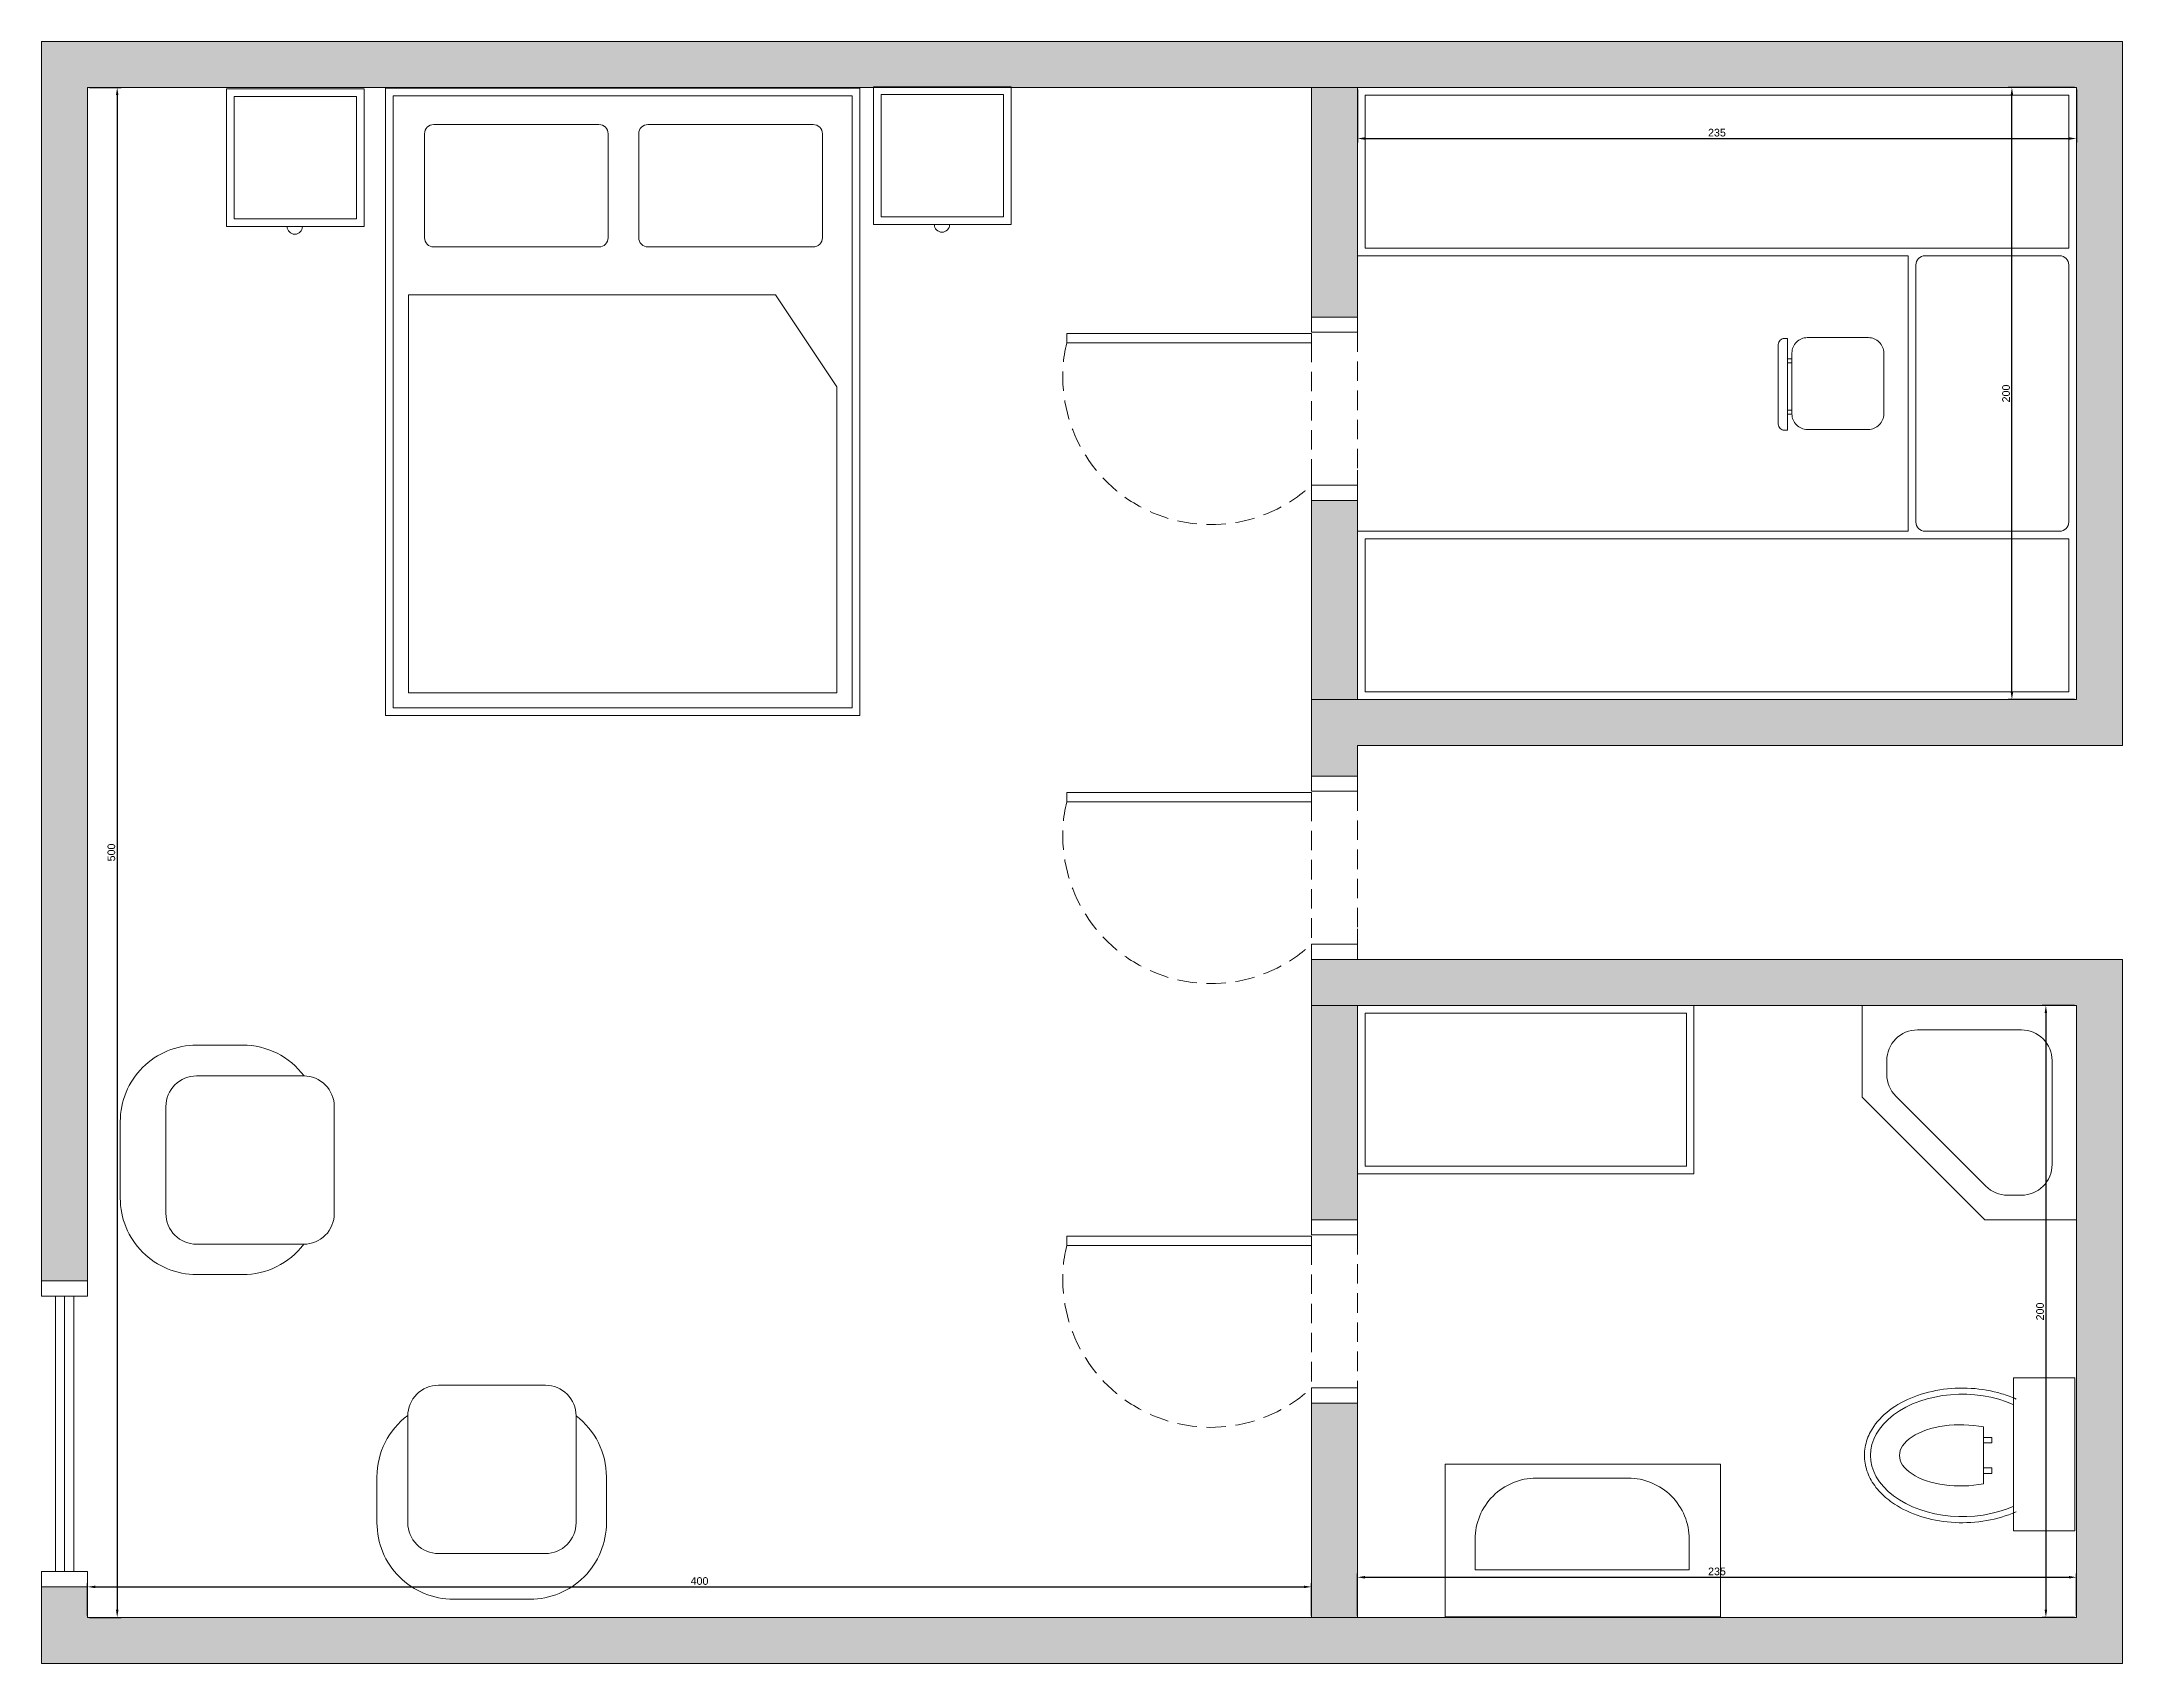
# Model space of a CAD drawing. Header units: centimetres. Extents: x -1214 to 5930, y 2765 to 5950.
# Drawn here: x 4234 to 4914, y 3907 to 4437 of the extents above; entities that cross this region are included whole.
import ezdxf

# ---------------------------------------------------------------- set-up
doc = ezdxf.new("R2010")
doc.units = ezdxf.units.CM
doc.linetypes.add('HIDDEN', pattern=[9.525, 6.35, -3.175])
for name, color, linetype, lineweight in [('duvar', 251, 'Continuous', 20), ('kapı', 1, 'Continuous', 15), ('pencere', 3, 'Continuous', 20), ('tefriş', 4, 'Continuous', 9), ('ölçü', 64, 'Continuous', 20)]:
    doc.layers.add(name, color=color, linetype=linetype, lineweight=lineweight)
doc.styles.get("Standard").update_dxf_attribs({"font": 'arial.ttf'})
doc.dimstyles.new('ISO-25', dxfattribs={"dimtxt": 2.5, "dimasz": 2.5, "dimexe": 1.25, "dimexo": 0.625, "dimtad": 1, "dimtxsty": 'Standard', "dimcen": 2.5, "dimadec": 0, "dimazin": 0, "dimtfac": 1, "dimtmove": 0, "dimatfit": 3, "dimfxl": 1, "dimarcsym": 0})

msp = doc.modelspace()

# ---------------------------------------------------------------- blocks, each defined once
blk = doc.blocks.new('KP_001_Y')
at = {"layer": 'kapı'}
for points in [[(-15, 0), (0, 0), (0, -5), (-15, -5)], [(-15, 0), (0, 0), (0, -5), (-15, -5)], [(-15, -60), (0, -60), (0, -55), (-15, -55)], [(-15, -60), (0, -60), (0, -55), (-15, -55)]]:
    blk.add_lwpolyline(points, close=True, dxfattribs=at)
blk.add_lwpolyline([(-15, -5.4), (-95, -5.4), (-95, -8.4), (-15, -8.4), (-15, -5.4)], dxfattribs=at)
blk.add_lwpolyline([(-15, -5.4), (-95, -5.4), (-95, -8.4), (-15, -8.4), (-15, -5.4)], dxfattribs=at)
at = {"layer": 'kapı', "linetype": 'HIDDEN'}
for points in [[(0, -5), (0, -55)], [(0, -5), (0, -55)], [(-15, -8.4), (-15, -55)], [(-15, -8.4), (-15, -55)]]:
    blk.add_lwpolyline(points, dxfattribs=at)
blk.add_arc((-47.86, -19.44), 48.42, 166.81869, 312.74188, dxfattribs=at)
blk.add_arc((-47.86, -19.44), 48.42, 166.81869, 312.74188, dxfattribs=at)
blk = doc.blocks.new('YT_001_Y')
at = {"layer": 'tefriş'}
for points in [[(-2.5, 2.5), (152.5, 2.5), (152.5, -202.5), (-2.5, -202.5)], [(0, 0), (150, 0), (150, -200), (0, -200)], [(0, -200), (150, -200), (150, 0), (0, 0)], [(5, -65), (125, -65), (145, -95), (145, -195), (5, -195)]]:
    blk.add_lwpolyline(points, close=True, dxfattribs=at)
for points in [[(13.27, -9.34), (67.27, -9.34, -0.414214), (70.27, -12.34), (70.27, -46.34, -0.414214), (67.27, -49.34), (13.27, -49.34, -0.414214), (10.27, -46.34), (10.27, -12.34, -0.414214)], [(83.27, -9.34), (137.27, -9.34, -0.414214), (140.27, -12.34), (140.27, -46.34, -0.414214), (137.27, -49.34), (83.27, -49.34, -0.414214), (80.27, -46.34), (80.27, -12.34, -0.414214)]]:
    blk.add_lwpolyline(points, format="xyb", close=True, dxfattribs=at)
blk = doc.blocks.new('KOM_001_Y')
at = {"layer": 'tefriş'}
for points in [[(0, 0), (45, 0), (45, -45), (0, -45)], [(2.5, -2.5), (42.5, -2.5), (42.5, -42.5), (2.5, -42.5)]]:
    blk.add_lwpolyline(points, close=True, dxfattribs=at)
blk.add_arc((22.35, -45), 2.5, 180, 0, dxfattribs=at)
blk = doc.blocks.new('CHR_001_Y')
at = {"layer": 'tefriş'}
for points in [[(3, 2), (2, 2, 0.414214), (0, 0), (0, -26, 0.414214), (2, -28), (3, -28)], [(9.46, 2.25), (29.46, 2.25, -0.414214), (34.46, -2.75), (34.46, -22.75, -0.414214), (29.46, -27.75), (9.46, -27.75, -0.414214), (4.46, -22.75), (4.46, -2.75, -0.414214)]]:
    blk.add_lwpolyline(points, format="xyb", close=True, dxfattribs=at)
for points in [[(3, -4.65), (4.46, -4.65)], [(4.46, -5.98), (3, -5.98)], [(3, -21.42), (4.46, -21.42)], [(4.46, -22.75), (3, -22.75)]]:
    blk.add_lwpolyline(points, dxfattribs=at)
blk = doc.blocks.new('KLZ_001_Y')
at = {"layer": 'tefriş'}
blk.add_lwpolyline([(0, -50), (-20, -50), (-20, 0), (0, 0)], close=True, dxfattribs=at)
for points in [[(-29.83, -34.56), (-29.83, -16.01)], [(-29.83, -19.4), (-27.1, -19.4), (-27.1, -21.19), (-29.83, -21.19)], [(-29.83, -19.4), (-27.1, -19.4), (-27.1, -21.19), (-29.83, -21.19)], [(-29.83, -29.4), (-27.1, -29.4), (-27.1, -31.19), (-29.83, -31.19)]]:
    blk.add_lwpolyline(points, dxfattribs=at)
for centre, major_axis, ratio, start_param, end_param in [((-36.78, -25.3), (-30, 0), 0.666667, 4.118763, 8.447608), ((-37.31, -25.29), (-20, 0), 0.5, 4.329021, 8.237349)]:
    blk.add_ellipse(centre, major_axis=major_axis, ratio=ratio, start_param=start_param, end_param=end_param, dxfattribs=at)
blk.add_open_spline([(-19.18, -6.9), (-20.7, -6.22), (-22.3, -5.62), (-27.12, -4.19), (-30.49, -3.6), (-37.34, -3.18), (-40.81, -3.35), (-47.5, -4.43), (-50.72, -5.34), (-56.59, -7.82), (-59.24, -9.4), (-63.69, -13.1), (-65.5, -15.23), (-67.62, -19.15), (-68.23, -20.84), (-68.85, -24.3), (-68.86, -26.06), (-68.3, -29.52), (-67.72, -31.22), (-66.03, -34.44), (-64.92, -35.96), (-62.25, -38.77), (-60.7, -40.06), (-56.43, -42.87), (-53.53, -44.23), (-47.25, -46.24), (-43.88, -46.89), (-37.01, -47.43), (-33.51, -47.32), (-26.74, -46.34), (-23.47, -45.47), (-20.04, -44.08), (-19.61, -43.9), (-19.18, -43.7)], degree=3, knots=[4.118763, 4.118763, 4.118763, 4.118763, 4.291947, 4.291947, 4.620793, 4.620793, 4.949639, 4.949639, 5.278485, 5.278485, 5.607332, 5.607332, 5.936178, 5.936178, 6.163927, 6.163927, 6.391676, 6.391676, 6.619425, 6.619425, 6.847174, 6.847174, 7.074923, 7.074923, 7.405918, 7.405918, 7.736913, 7.736913, 8.067908, 8.067908, 8.398904, 8.398904, 8.447608, 8.447608, 8.447608, 8.447608], dxfattribs=at)
blk = doc.blocks.new('DUŞ_001_Y')
at = {"layer": 'tefriş'}
blk.add_lwpolyline([(-70, 0), (0, 0), (0, -60), (0, -70), (-30, -70), (-70, -30), (-70, 0)], dxfattribs=at)
blk.add_lwpolyline([(-52, -8), (-18, -8, -0.414214), (-8, -18), (-8, -52, -0.414214), (-18, -62), (-22.54, -62, -0.198912), (-29.62, -59.07), (-59.07, -29.62, -0.198912), (-62, -22.54), (-62, -18, -0.414214)], format="xyb", close=True, dxfattribs=at)
blk = doc.blocks.new('LVB_001_Y')
at = {"layer": 'tefriş'}
blk.add_lwpolyline([(-90, 50), (0, 50), (0, 0), (-90, 0)], close=True, dxfattribs=at)
blk.add_lwpolyline([(-60.24, 45.38), (-30.24, 45.38, -0.414214), (-10.24, 25.38), (-10.24, 15.38), (-80.24, 15.38), (-80.24, 25.38, -0.414214)], format="xyb", close=True, dxfattribs=at)
blk = doc.blocks.new('BER_001_Y')
at = {"layer": 'tefriş'}
blk.add_lwpolyline([(-40.4, -55.53, -0.235042), (-50.33, -35.59), (-50.33, -20.59, -0.414214), (-25.33, 4.41), (-0.33, 4.41, -0.414214), (24.67, -20.59), (24.67, -35.59, -0.237092), (14.6, -55.65, -0.237092)], format="xyb", dxfattribs=at)
blk.add_lwpolyline([(-30.4, -10.53), (4.6, -10.53, -0.414214), (14.6, -20.53), (14.6, -55.53, -0.414214), (4.6, -65.53), (-30.4, -65.53, -0.414214), (-40.4, -55.53), (-40.4, -20.53, -0.414214)], format="xyb", close=True, dxfattribs=at)
blk = doc.blocks.new('*D13')
at = {"layer": 'Defpoints', "color": 0, "transparency": 16777216}
for p in [(4248.78, 4422.31), (4248.78, 3922.31), (4258.48, 3922.31)]:
    blk.add_point(p, dxfattribs=at)
at = {"layer": 'tefriş', "color": 0, "lineweight": -2, "transparency": 16777216}
for p, q in [((4249.4, 4422.31), (4259.73, 4422.31)), ((4258.48, 4419.81), (4258.48, 3924.81)), ((4249.4, 3922.31), (4259.73, 3922.31))]:
    blk.add_line(p, q, dxfattribs=at)
at = {"layer": 'tefriş', "color": 0, "transparency": 16777216}
for points in [[(4258.07, 4419.81), (4258.9, 4419.81), (4258.48, 4422.31)], [(4258.07, 3924.81), (4258.9, 3924.81), (4258.48, 3922.31)]]:
    blk.add_solid(points, dxfattribs=at)
at = {"layer": 'tefriş', "color": 0, "transparency": 16777216, "insert": (4256.58, 4172.31), "char_height": 2.5, "attachment_point": 5, "rotation": 90}
blk.add_mtext('500', dxfattribs=at)
blk = doc.blocks.new('*D14')
at = {"layer": 'Defpoints', "color": 0, "transparency": 16777216}
for p in [(4648.78, 3932.31), (4248.78, 3922.31), (4648.78, 3922.31)]:
    blk.add_point(p, dxfattribs=at)
at = {"layer": 'tefriş', "color": 0, "lineweight": -2, "transparency": 16777216}
for p, q in [((4248.78, 3922.93), (4248.78, 3933.56)), ((4251.28, 3932.31), (4646.28, 3932.31)), ((4648.78, 3922.93), (4648.78, 3933.56))]:
    blk.add_line(p, q, dxfattribs=at)
at = {"layer": 'tefriş', "color": 0, "transparency": 16777216}
for points in [[(4251.28, 3932.72), (4251.28, 3931.89), (4248.78, 3932.31)], [(4646.28, 3932.72), (4646.28, 3931.89), (4648.78, 3932.31)]]:
    blk.add_solid(points, dxfattribs=at)
at = {"layer": 'tefriş', "color": 0, "transparency": 16777216, "insert": (4448.78, 3934.21), "char_height": 2.5, "attachment_point": 5}
blk.add_mtext('400', dxfattribs=at)
blk = doc.blocks.new('*D15')
at = {"layer": 'Defpoints', "color": 0, "transparency": 16777216}
for p in [(4898.78, 3935.45), (4663.78, 3922.31), (4898.78, 3922.31)]:
    blk.add_point(p, dxfattribs=at)
at = {"layer": 'tefriş', "color": 0, "lineweight": -2, "transparency": 16777216}
for p, q in [((4663.78, 3922.93), (4663.78, 3936.7)), ((4666.28, 3935.45), (4896.28, 3935.45)), ((4898.78, 3922.93), (4898.78, 3936.7))]:
    blk.add_line(p, q, dxfattribs=at)
at = {"layer": 'tefriş', "color": 0, "transparency": 16777216}
for points in [[(4666.28, 3935.87), (4666.28, 3935.03), (4663.78, 3935.45)], [(4896.28, 3935.87), (4896.28, 3935.03), (4898.78, 3935.45)]]:
    blk.add_solid(points, dxfattribs=at)
at = {"layer": 'tefriş', "color": 0, "transparency": 16777216, "insert": (4781.28, 3937.35), "char_height": 2.5, "attachment_point": 5}
blk.add_mtext('235', dxfattribs=at)
blk = doc.blocks.new('*D16')
at = {"layer": 'Defpoints', "color": 0, "transparency": 16777216}
for p in [(4898.78, 4122.31), (4888.78, 3922.31), (4898.78, 3922.31)]:
    blk.add_point(p, dxfattribs=at)
at = {"layer": 'tefriş', "color": 0, "lineweight": -2, "transparency": 16777216}
for p, q in [((4898.15, 4122.31), (4887.53, 4122.31)), ((4888.78, 4119.81), (4888.78, 3924.81)), ((4898.15, 3922.31), (4887.53, 3922.31))]:
    blk.add_line(p, q, dxfattribs=at)
at = {"layer": 'tefriş', "color": 0, "transparency": 16777216}
for points in [[(4888.36, 4119.81), (4889.19, 4119.81), (4888.78, 4122.31)], [(4888.36, 3924.81), (4889.19, 3924.81), (4888.78, 3922.31)]]:
    blk.add_solid(points, dxfattribs=at)
at = {"layer": 'tefriş', "color": 0, "transparency": 16777216, "insert": (4886.88, 4022.31), "char_height": 2.5, "attachment_point": 5, "rotation": 90}
blk.add_mtext('200', dxfattribs=at)
blk = doc.blocks.new('*D17')
at = {"layer": 'Defpoints', "color": 0, "lineweight": 20, "transparency": 16777216}
for p in [(4663.78, 4422.31), (4898.78, 4422.31), (4898.78, 4405.64)]:
    blk.add_point(p, dxfattribs=at)
at = {"layer": 'ölçü', "color": 0, "lineweight": -2, "transparency": 16777216}
for p, q in [((4663.78, 4421.68), (4663.78, 4404.39)), ((4898.78, 4421.68), (4898.78, 4404.39)), ((4666.28, 4405.64), (4896.28, 4405.64))]:
    blk.add_line(p, q, dxfattribs=at)
at = {"layer": 'ölçü', "color": 0, "lineweight": 20, "transparency": 16777216}
for points in [[(4666.28, 4406.05), (4666.28, 4405.22), (4663.78, 4405.64)], [(4896.28, 4406.05), (4896.28, 4405.22), (4898.78, 4405.64)]]:
    blk.add_solid(points, dxfattribs=at)
at = {"layer": 'ölçü', "color": 0, "transparency": 16777216, "insert": (4781.28, 4407.54), "char_height": 2.5, "attachment_point": 5}
blk.add_mtext('235', dxfattribs=at)
blk = doc.blocks.new('*D18')
at = {"layer": 'Defpoints', "color": 0, "transparency": 16777216}
for p in [(4877.68, 4422.31), (4898.78, 4422.31), (4898.78, 4222.31)]:
    blk.add_point(p, dxfattribs=at)
at = {"layer": 'tefriş', "color": 0, "lineweight": -2, "transparency": 16777216}
for p, q in [((4898.15, 4422.31), (4876.43, 4422.31)), ((4877.68, 4224.81), (4877.68, 4419.81)), ((4898.15, 4222.31), (4876.43, 4222.31))]:
    blk.add_line(p, q, dxfattribs=at)
at = {"layer": 'tefriş', "color": 0, "transparency": 16777216}
for points in [[(4877.26, 4419.81), (4878.09, 4419.81), (4877.68, 4422.31)], [(4877.26, 4224.81), (4878.09, 4224.81), (4877.68, 4222.31)]]:
    blk.add_solid(points, dxfattribs=at)
at = {"layer": 'tefriş', "color": 0, "transparency": 16777216, "insert": (4875.77, 4322.31), "char_height": 2.5, "attachment_point": 5, "rotation": 90}
blk.add_mtext('200', dxfattribs=at)
blk = doc.blocks.new('*D24')
at = {"layer": 'Defpoints', "color": 0, "lineweight": 20, "transparency": 16777216}
for p in [(4248.78, 4422.31), (4248.78, 3922.31), (4258.48, 3922.31)]:
    blk.add_point(p, dxfattribs=at)
at = {"layer": 'ölçü', "color": 0, "lineweight": -2, "transparency": 16777216}
for p, q in [((4249.4, 4422.31), (4259.73, 4422.31)), ((4258.48, 4419.81), (4258.48, 3924.81)), ((4249.4, 3922.31), (4259.73, 3922.31))]:
    blk.add_line(p, q, dxfattribs=at)
at = {"layer": 'ölçü', "color": 0, "lineweight": 20, "transparency": 16777216}
for points in [[(4258.07, 4419.81), (4258.9, 4419.81), (4258.48, 4422.31)], [(4258.07, 3924.81), (4258.9, 3924.81), (4258.48, 3922.31)]]:
    blk.add_solid(points, dxfattribs=at)
at = {"layer": 'ölçü', "color": 0, "transparency": 16777216, "insert": (4256.58, 4172.31), "char_height": 2.5, "attachment_point": 5, "rotation": 90}
blk.add_mtext('500', dxfattribs=at)
blk = doc.blocks.new('*D19')
at = {"layer": 'Defpoints', "color": 0, "lineweight": 20, "transparency": 16777216}
for p in [(4648.78, 3932.31), (4248.78, 3922.31), (4648.78, 3922.31)]:
    blk.add_point(p, dxfattribs=at)
at = {"layer": 'ölçü', "color": 0, "lineweight": -2, "transparency": 16777216}
for p, q in [((4248.78, 3922.93), (4248.78, 3933.56)), ((4251.28, 3932.31), (4646.28, 3932.31)), ((4648.78, 3922.93), (4648.78, 3933.56))]:
    blk.add_line(p, q, dxfattribs=at)
at = {"layer": 'ölçü', "color": 0, "lineweight": 20, "transparency": 16777216}
for points in [[(4251.28, 3932.72), (4251.28, 3931.89), (4248.78, 3932.31)], [(4646.28, 3932.72), (4646.28, 3931.89), (4648.78, 3932.31)]]:
    blk.add_solid(points, dxfattribs=at)
at = {"layer": 'ölçü', "color": 0, "transparency": 16777216, "insert": (4448.78, 3934.21), "char_height": 2.5, "attachment_point": 5}
blk.add_mtext('400', dxfattribs=at)
blk = doc.blocks.new('*D20')
at = {"layer": 'Defpoints', "color": 0, "lineweight": 20, "transparency": 16777216}
for p in [(4898.78, 3935.45), (4663.78, 3922.31), (4898.78, 3922.31)]:
    blk.add_point(p, dxfattribs=at)
at = {"layer": 'ölçü', "color": 0, "lineweight": -2, "transparency": 16777216}
for p, q in [((4663.78, 3922.93), (4663.78, 3936.7)), ((4666.28, 3935.45), (4896.28, 3935.45)), ((4898.78, 3922.93), (4898.78, 3936.7))]:
    blk.add_line(p, q, dxfattribs=at)
at = {"layer": 'ölçü', "color": 0, "lineweight": 20, "transparency": 16777216}
for points in [[(4666.28, 3935.87), (4666.28, 3935.03), (4663.78, 3935.45)], [(4896.28, 3935.87), (4896.28, 3935.03), (4898.78, 3935.45)]]:
    blk.add_solid(points, dxfattribs=at)
at = {"layer": 'ölçü', "color": 0, "transparency": 16777216, "insert": (4781.28, 3937.35), "char_height": 2.5, "attachment_point": 5}
blk.add_mtext('235', dxfattribs=at)
blk = doc.blocks.new('*D21')
at = {"layer": 'Defpoints', "color": 0, "lineweight": 20, "transparency": 16777216}
for p in [(4898.78, 4122.31), (4888.78, 3922.31), (4898.78, 3922.31)]:
    blk.add_point(p, dxfattribs=at)
at = {"layer": 'ölçü', "color": 0, "lineweight": -2, "transparency": 16777216}
for p, q in [((4898.15, 4122.31), (4887.53, 4122.31)), ((4888.78, 4119.81), (4888.78, 3924.81)), ((4898.15, 3922.31), (4887.53, 3922.31))]:
    blk.add_line(p, q, dxfattribs=at)
at = {"layer": 'ölçü', "color": 0, "lineweight": 20, "transparency": 16777216}
for points in [[(4888.36, 4119.81), (4889.19, 4119.81), (4888.78, 4122.31)], [(4888.36, 3924.81), (4889.19, 3924.81), (4888.78, 3922.31)]]:
    blk.add_solid(points, dxfattribs=at)
at = {"layer": 'ölçü', "color": 0, "transparency": 16777216, "insert": (4886.88, 4022.31), "char_height": 2.5, "attachment_point": 5, "rotation": 90}
blk.add_mtext('200', dxfattribs=at)
blk = doc.blocks.new('*D22')
at = {"layer": 'Defpoints', "color": 0, "lineweight": 20, "transparency": 16777216}
for p in [(4663.78, 4422.31), (4898.78, 4422.31), (4898.78, 4405.64)]:
    blk.add_point(p, dxfattribs=at)
at = {"layer": 'ölçü', "color": 0, "lineweight": -2, "transparency": 16777216}
for p, q in [((4663.78, 4421.68), (4663.78, 4404.39)), ((4898.78, 4421.68), (4898.78, 4404.39)), ((4666.28, 4405.64), (4896.28, 4405.64))]:
    blk.add_line(p, q, dxfattribs=at)
at = {"layer": 'ölçü', "color": 0, "lineweight": 20, "transparency": 16777216}
for points in [[(4666.28, 4406.05), (4666.28, 4405.22), (4663.78, 4405.64)], [(4896.28, 4406.05), (4896.28, 4405.22), (4898.78, 4405.64)]]:
    blk.add_solid(points, dxfattribs=at)
at = {"layer": 'ölçü', "color": 0, "transparency": 16777216, "insert": (4781.28, 4407.54), "char_height": 2.5, "attachment_point": 5}
blk.add_mtext('235', dxfattribs=at)
blk = doc.blocks.new('*D23')
at = {"layer": 'Defpoints', "color": 0, "lineweight": 20, "transparency": 16777216}
for p in [(4877.68, 4422.31), (4898.78, 4422.31), (4898.78, 4222.31)]:
    blk.add_point(p, dxfattribs=at)
at = {"layer": 'ölçü', "color": 0, "lineweight": -2, "transparency": 16777216}
for p, q in [((4898.15, 4422.31), (4876.43, 4422.31)), ((4877.68, 4224.81), (4877.68, 4419.81)), ((4898.15, 4222.31), (4876.43, 4222.31))]:
    blk.add_line(p, q, dxfattribs=at)
at = {"layer": 'ölçü', "color": 0, "lineweight": 20, "transparency": 16777216}
for points in [[(4877.26, 4419.81), (4878.09, 4419.81), (4877.68, 4422.31)], [(4877.26, 4224.81), (4878.09, 4224.81), (4877.68, 4222.31)]]:
    blk.add_solid(points, dxfattribs=at)
at = {"layer": 'ölçü', "color": 0, "transparency": 16777216, "insert": (4875.77, 4322.31), "char_height": 2.5, "attachment_point": 5, "rotation": 90}
blk.add_mtext('200', dxfattribs=at)

# ---------------------------------------------------------------- dimensions: what is measured, and where the dimension line sits
at = {"layer": 'tefriş'}
for base, p1, p2, picture, middle in [((4258.484, 3922.306), (4248.777, 4422.306), (4248.777, 3922.306), '*D13', (4256.583, 4172.306)), ((4877.676, 4422.306), (4898.777, 4222.306), (4898.777, 4422.306), '*D18', (4875.775, 4322.306)), ((4888.777, 3922.306), (4898.777, 4122.306), (4898.777, 3922.306), '*D16', (4886.876, 4022.306))]:
    dim = msp.add_linear_dim(base=base, p1=p1, p2=p2, angle=90, dimstyle='ISO-25', dxfattribs=at)
    dim.commit()
    dim.dimension.update_dxf_attribs({"geometry": picture, "text_midpoint": middle})
for base, p1, p2, picture, middle in [((4898.777, 3935.452), (4663.777, 3922.306), (4898.777, 3922.306), '*D15', (4781.277, 3937.354)), ((4648.777, 3932.306), (4248.777, 3922.306), (4648.777, 3922.306), '*D14', (4448.777, 3934.208))]:
    dim = msp.add_linear_dim(base=base, p1=p1, p2=p2, dimstyle='ISO-25', dxfattribs=at)
    dim.commit()
    dim.dimension.update_dxf_attribs({"geometry": picture, "text_midpoint": middle})
at = {"layer": 'ölçü'}
for base, p1, p2, picture, middle in [((4258.484, 3922.306), (4248.777, 4422.306), (4248.777, 3922.306), '*D24', (4256.583, 4172.306)), ((4877.676, 4422.306), (4898.777, 4222.306), (4898.777, 4422.306), '*D23', (4875.775, 4322.306)), ((4888.777, 3922.306), (4898.777, 4122.306), (4898.777, 3922.306), '*D21', (4886.876, 4022.306))]:
    dim = msp.add_linear_dim(base=base, p1=p1, p2=p2, angle=90, dimstyle='ISO-25', dxfattribs=at)
    dim.commit()
    dim.dimension.update_dxf_attribs({"geometry": picture, "text_midpoint": middle})
for base, p1, p2, picture, middle in [((4898.777, 4405.636), (4663.777, 4422.306), (4898.777, 4422.306), '*D17', (4781.277, 4407.538)), ((4898.777, 4405.636), (4663.777, 4422.306), (4898.777, 4422.306), '*D22', (4781.277, 4407.538)), ((4898.777, 3935.452), (4663.777, 3922.306), (4898.777, 3922.306), '*D20', (4781.277, 3937.354)), ((4648.777, 3932.306), (4248.777, 3922.306), (4648.777, 3922.306), '*D19', (4448.777, 3934.208))]:
    dim = msp.add_linear_dim(base=base, p1=p1, p2=p2, dimstyle='ISO-25', dxfattribs=at)
    dim.commit()
    dim.dimension.update_dxf_attribs({"geometry": picture, "text_midpoint": middle})

# ---------------------------------------------------------------- hatches: boundary and pattern name
at = {"layer": 'duvar', "transparency": 33554636}
h = msp.add_hatch(color=256, dxfattribs=at)
h.dxf.hatch_style = 1
h.paths.add_polyline_path([(4248.777, 4422.306), (4298.777, 4422.306), (4398.777, 4422.306), (4505.671, 4422.306), (4505.671, 4422.518), (4550.671, 4422.518), (4898.777, 4422.306), (4898.777, 4222.306), (4648.777, 4222.306), (4648.777, 4197.306), (4663.777, 4197.306), (4663.777, 4207.306), (4913.777, 4207.306), (4913.777, 4437.306), (4398.777, 4437.306), (4298.777, 4437.306), (4233.777, 4437.306), (4233.777, 4032.306), (4248.777, 4032.306)])
h.paths.add_polyline_path([(4913.777, 4137.306), (4663.777, 4137.306), (4648.777, 4137.306), (4648.777, 4122.306), (4898.777, 4122.306), (4898.777, 4062.306), (4898.777, 4052.306), (4898.777, 3922.306), (4648.777, 3922.306), (4248.777, 3922.306), (4248.777, 3932.306), (4233.777, 3932.306), (4233.777, 3907.306), (4648.777, 3907.306), (4913.777, 3907.306)])
h.paths.add_polyline_path([(4663.777, 3992.306), (4648.777, 3992.306), (4648.777, 3922.306), (4663.777, 3922.306)], flags=17)
h.paths.add_polyline_path([(4663.777, 4122.306), (4648.777, 4122.306), (4648.777, 4052.306), (4663.777, 4052.306)], flags=17)
h.paths.add_polyline_path([(4663.777, 4422.306), (4657.676, 4422.306), (4648.777, 4422.306), (4648.777, 4403.2), (4648.777, 4347.306), (4663.777, 4347.306), (4663.777, 4403.2)], flags=17)
h.paths.add_polyline_path([(4663.777, 4277.306), (4663.777, 4287.306), (4648.777, 4287.306), (4648.777, 4222.306), (4663.777, 4222.306)], flags=17)
h = msp.add_hatch(color=256, dxfattribs=at)
h.dxf.hatch_style = 1
h.paths.add_polyline_path([(4248.777, 4422.306), (4298.777, 4422.306), (4398.777, 4422.306), (4505.671, 4422.306), (4505.671, 4422.518), (4550.671, 4422.518), (4898.777, 4422.306), (4898.777, 4222.306), (4648.777, 4222.306), (4648.777, 4197.306), (4663.777, 4197.306), (4663.777, 4207.306), (4913.777, 4207.306), (4913.777, 4437.306), (4398.777, 4437.306), (4298.777, 4437.306), (4233.777, 4437.306), (4233.777, 4032.306), (4248.777, 4032.306)])
h.paths.add_polyline_path([(4913.777, 4137.306), (4663.777, 4137.306), (4648.777, 4137.306), (4648.777, 4122.306), (4898.777, 4122.306), (4898.777, 4062.306), (4898.777, 4052.306), (4898.777, 3922.306), (4648.777, 3922.306), (4248.777, 3922.306), (4248.777, 3932.306), (4233.777, 3932.306), (4233.777, 3907.306), (4648.777, 3907.306), (4913.777, 3907.306)])
h.paths.add_polyline_path([(4663.777, 3992.306), (4648.777, 3992.306), (4648.777, 3922.306), (4663.777, 3922.306)], flags=17)
h.paths.add_polyline_path([(4663.777, 4122.306), (4648.777, 4122.306), (4648.777, 4052.306), (4663.777, 4052.306)], flags=17)
h.paths.add_polyline_path([(4663.777, 4422.306), (4657.676, 4422.306), (4648.777, 4422.306), (4648.777, 4403.2), (4648.777, 4347.306), (4663.777, 4347.306), (4663.777, 4403.2)], flags=17)
h.paths.add_polyline_path([(4663.777, 4277.306), (4663.777, 4287.306), (4648.777, 4287.306), (4648.777, 4222.306), (4663.777, 4222.306)], flags=17)

# ---------------------------------------------------------------- linework, layer by layer
at = {"layer": 'duvar'}
for points in [[(4663.777, 4197.306), (4663.777, 4207.306), (4913.777, 4207.306), (4913.777, 4437.306), (4398.777, 4437.306), (4298.777, 4437.306), (4233.777, 4437.306), (4233.777, 4032.306)], [(4663.777, 4197.306), (4663.777, 4207.306), (4913.777, 4207.306), (4913.777, 4437.306), (4398.777, 4437.306), (4298.777, 4437.306), (4233.777, 4437.306), (4233.777, 4032.306)], [(4648.777, 4194.306), (4648.777, 4222.306), (4898.777, 4222.306), (4898.777, 4422.306), (4398.777, 4422.306), (4298.777, 4422.306), (4248.777, 4422.306), (4248.777, 4032.306)], [(4648.777, 4194.306), (4648.777, 4222.306), (4898.777, 4222.306), (4898.777, 4422.306), (4398.777, 4422.306), (4298.777, 4422.306), (4248.777, 4422.306), (4248.777, 4032.306)], [(4648.777, 4346.904), (4648.777, 4346.904), (4648.777, 4403.2), (4648.777, 4422.306)], [(4648.777, 4346.904), (4648.777, 4346.904), (4648.777, 4403.2), (4648.777, 4422.306)], [(4898.777, 4422.306), (4657.676, 4422.306)], [(4898.777, 4422.306), (4657.676, 4422.306)], [(4663.777, 4347.306), (4663.777, 4403.2), (4663.777, 4422.306)], [(4663.777, 4347.306), (4663.777, 4403.2), (4663.777, 4422.306)], [(4648.777, 4222.306), (4648.777, 4297.306)], [(4648.777, 4222.306), (4648.777, 4297.306)], [(4663.777, 4222.306), (4663.777, 4297.306)], [(4663.777, 4222.306), (4663.777, 4297.306)], [(4233.777, 3932.306), (4233.777, 3907.306), (4648.777, 3907.306), (4913.777, 3907.306), (4913.777, 4137.306), (4663.777, 4137.306), (4663.777, 4147.306)], [(4233.777, 3932.306), (4233.777, 3907.306), (4648.777, 3907.306), (4913.777, 3907.306), (4913.777, 4137.306), (4663.777, 4137.306), (4663.777, 4147.306)], [(4248.777, 3932.306), (4248.777, 3922.306), (4648.777, 3922.306), (4898.777, 3922.306), (4898.777, 4122.306), (4648.777, 4122.306), (4648.777, 4137.306)], [(4248.777, 3932.306), (4248.777, 3922.306), (4648.777, 3922.306), (4898.777, 3922.306), (4898.777, 4122.306), (4648.777, 4122.306), (4648.777, 4137.306)], [(4648.777, 4052.306), (4648.777, 4122.306)], [(4648.777, 4052.306), (4648.777, 4122.306)], [(4663.777, 4052.306), (4663.777, 4122.306)], [(4663.777, 4052.306), (4663.777, 4122.306)], [(4648.777, 3922.306), (4648.777, 3992.306)], [(4648.777, 3922.306), (4648.777, 3992.306)], [(4663.777, 3922.306), (4663.777, 3992.306)], [(4663.777, 3922.306), (4663.777, 3992.306)]]:
    msp.add_lwpolyline(points, dxfattribs=at)
at = {"layer": 'kapı'}
for points in [[(4248.777, 4032.306), (4233.777, 4032.306)], [(4248.777, 4032.306), (4233.777, 4032.306)], [(4248.777, 3932.306), (4233.777, 3932.306)], [(4248.777, 3932.306), (4233.777, 3932.306)]]:
    msp.add_lwpolyline(points, dxfattribs=at)
at = {"layer": 'pencere'}
for points in [[(4648.777, 4122.306), (4648.777, 4122.306)], [(4648.777, 4122.306), (4648.777, 4122.306)], [(4238.277, 3937.306), (4238.273, 4027.306)], [(4238.277, 3937.306), (4238.273, 4027.306)], [(4241.277, 3937.306), (4241.273, 4027.306)], [(4241.277, 3937.306), (4241.273, 4027.306)], [(4244.277, 3937.307), (4244.273, 4027.307)], [(4244.277, 3937.307), (4244.273, 4027.307)]]:
    msp.add_lwpolyline(points, dxfattribs=at)
for points in [[(4233.777, 4032.306), (4248.777, 4032.306), (4248.777, 4027.306), (4233.777, 4027.306)], [(4233.777, 4032.306), (4248.777, 4032.306), (4248.777, 4027.306), (4233.777, 4027.306)], [(4233.777, 3932.306), (4248.777, 3932.306), (4248.777, 3937.306), (4233.777, 3937.306)], [(4233.777, 3932.306), (4248.777, 3932.306), (4248.777, 3937.306), (4233.777, 3937.306)]]:
    msp.add_lwpolyline(points, close=True, dxfattribs=at)
at = {"layer": 'tefriş'}
for points in [[(4843.777, 4367.306), (4663.777, 4367.306), (4663.777, 4422.306), (4898.777, 4422.306), (4898.777, 4367.306)], [(4843.777, 4367.306), (4663.777, 4367.306), (4663.777, 4422.306), (4898.777, 4422.306), (4898.777, 4367.306)], [(4843.777, 4222.306), (4898.777, 4222.306), (4898.777, 4422.306), (4843.777, 4422.306)], [(4843.777, 4222.306), (4898.777, 4222.306), (4898.777, 4422.306), (4843.777, 4422.306)], [(4896.277, 4369.806), (4896.277, 4419.806), (4843.777, 4419.806)], [(4896.277, 4369.806), (4896.277, 4419.806), (4843.777, 4419.806)], [(4843.777, 4367.306), (4843.777, 4277.306)], [(4843.777, 4367.306), (4843.777, 4277.306)], [(4843.777, 4277.306), (4663.777, 4277.306), (4663.777, 4222.306), (4898.777, 4222.306), (4898.777, 4277.306)], [(4843.777, 4277.306), (4663.777, 4277.306), (4663.777, 4222.306), (4898.777, 4222.306), (4898.777, 4277.306)], [(4843.777, 4224.806), (4896.277, 4224.806), (4896.277, 4274.806)], [(4843.777, 4224.806), (4896.277, 4224.806), (4896.277, 4274.806)]]:
    msp.add_lwpolyline(points, dxfattribs=at)
for points in [[(4666.277, 4419.806), (4896.277, 4419.806), (4896.277, 4369.806), (4666.277, 4369.806)], [(4666.277, 4419.806), (4896.277, 4419.806), (4896.277, 4369.806), (4666.277, 4369.806)], [(4666.277, 4224.806), (4896.277, 4224.806), (4896.277, 4274.806), (4666.277, 4274.806)], [(4666.277, 4224.806), (4896.277, 4224.806), (4896.277, 4274.806), (4666.277, 4274.806)], [(4663.777, 4122.306), (4773.777, 4122.306), (4773.777, 4067.306), (4663.777, 4067.306)], [(4663.777, 4122.306), (4773.777, 4122.306), (4773.777, 4067.306), (4663.777, 4067.306)], [(4666.277, 4119.806), (4771.277, 4119.806), (4771.277, 4069.806), (4666.277, 4069.806)], [(4666.277, 4119.806), (4771.277, 4119.806), (4771.277, 4069.806), (4666.277, 4069.806)]]:
    msp.add_lwpolyline(points, close=True, dxfattribs=at)
msp.add_lwpolyline([(4893.277, 4367.306), (4849.277, 4367.306, 0.4142136), (4846.277, 4364.306), (4846.277, 4280.306, 0.4142136), (4849.277, 4277.306), (4893.277, 4277.306, 0.4142136), (4896.277, 4280.306), (4896.277, 4364.306, 0.4142136)], format="xyb", close=True, dxfattribs=at)
msp.add_lwpolyline([(4893.277, 4367.306), (4849.277, 4367.306, 0.4142136), (4846.277, 4364.306), (4846.277, 4280.306, 0.4142136), (4849.277, 4277.306), (4893.277, 4277.306, 0.4142136), (4896.277, 4280.306), (4896.277, 4364.306, 0.4142136)], format="xyb", close=True, dxfattribs=at)

# ---------------------------------------------------------------- block references
at = {"layer": 'kapı'}
for p in [(4663.777, 4347.306), (4663.777, 4347.306), (4663.777, 4197.306), (4663.777, 4197.306), (4663.777, 4052.306), (4663.777, 4052.306)]:
    msp.add_blockref('KP_001_Y', p, dxfattribs=at)
at = {"layer": 'tefriş'}
for name, p in [('KOM_001_Y', (4294.169, 4421.883)), ('KOM_001_Y', (4294.169, 4421.883)), ('YT_001_Y', (4348.659, 4419.54)), ('YT_001_Y', (4348.659, 4419.54)), ('KOM_001_Y', (4505.671, 4422.518)), ('KOM_001_Y', (4505.671, 4422.518)), ('CHR_001_Y', (4801.333, 4338.321)), ('CHR_001_Y', (4801.333, 4338.321)), ('DUŞ_001_Y', (4898.777, 4122.306)), ('DUŞ_001_Y', (4898.777, 4122.306)), ('KLZ_001_Y', (4898.248, 4000.576)), ('KLZ_001_Y', (4898.248, 4000.576)), ('LVB_001_Y', (4782.478, 3922.466)), ('LVB_001_Y', (4782.478, 3922.466))]:
    msp.add_blockref(name, p, dxfattribs=at)
for p, rotation in [((4263.888, 4084.693), 90), ((4263.888, 4084.693), 90), ((4368.04, 3932.683), 180), ((4368.04, 3932.683), 180)]:
    msp.add_blockref('BER_001_Y', p, dxfattribs=dict(at, rotation=rotation))

msp.set_redraw_order([(e.dxf.handle, doc.entitydb.next_handle()) for e in msp.query("TEXT MTEXT ATTDEF DIMENSION ARC_DIMENSION")])  # texts and dimensions are drawn at this point

doc.saveas('drawing.dxf')
